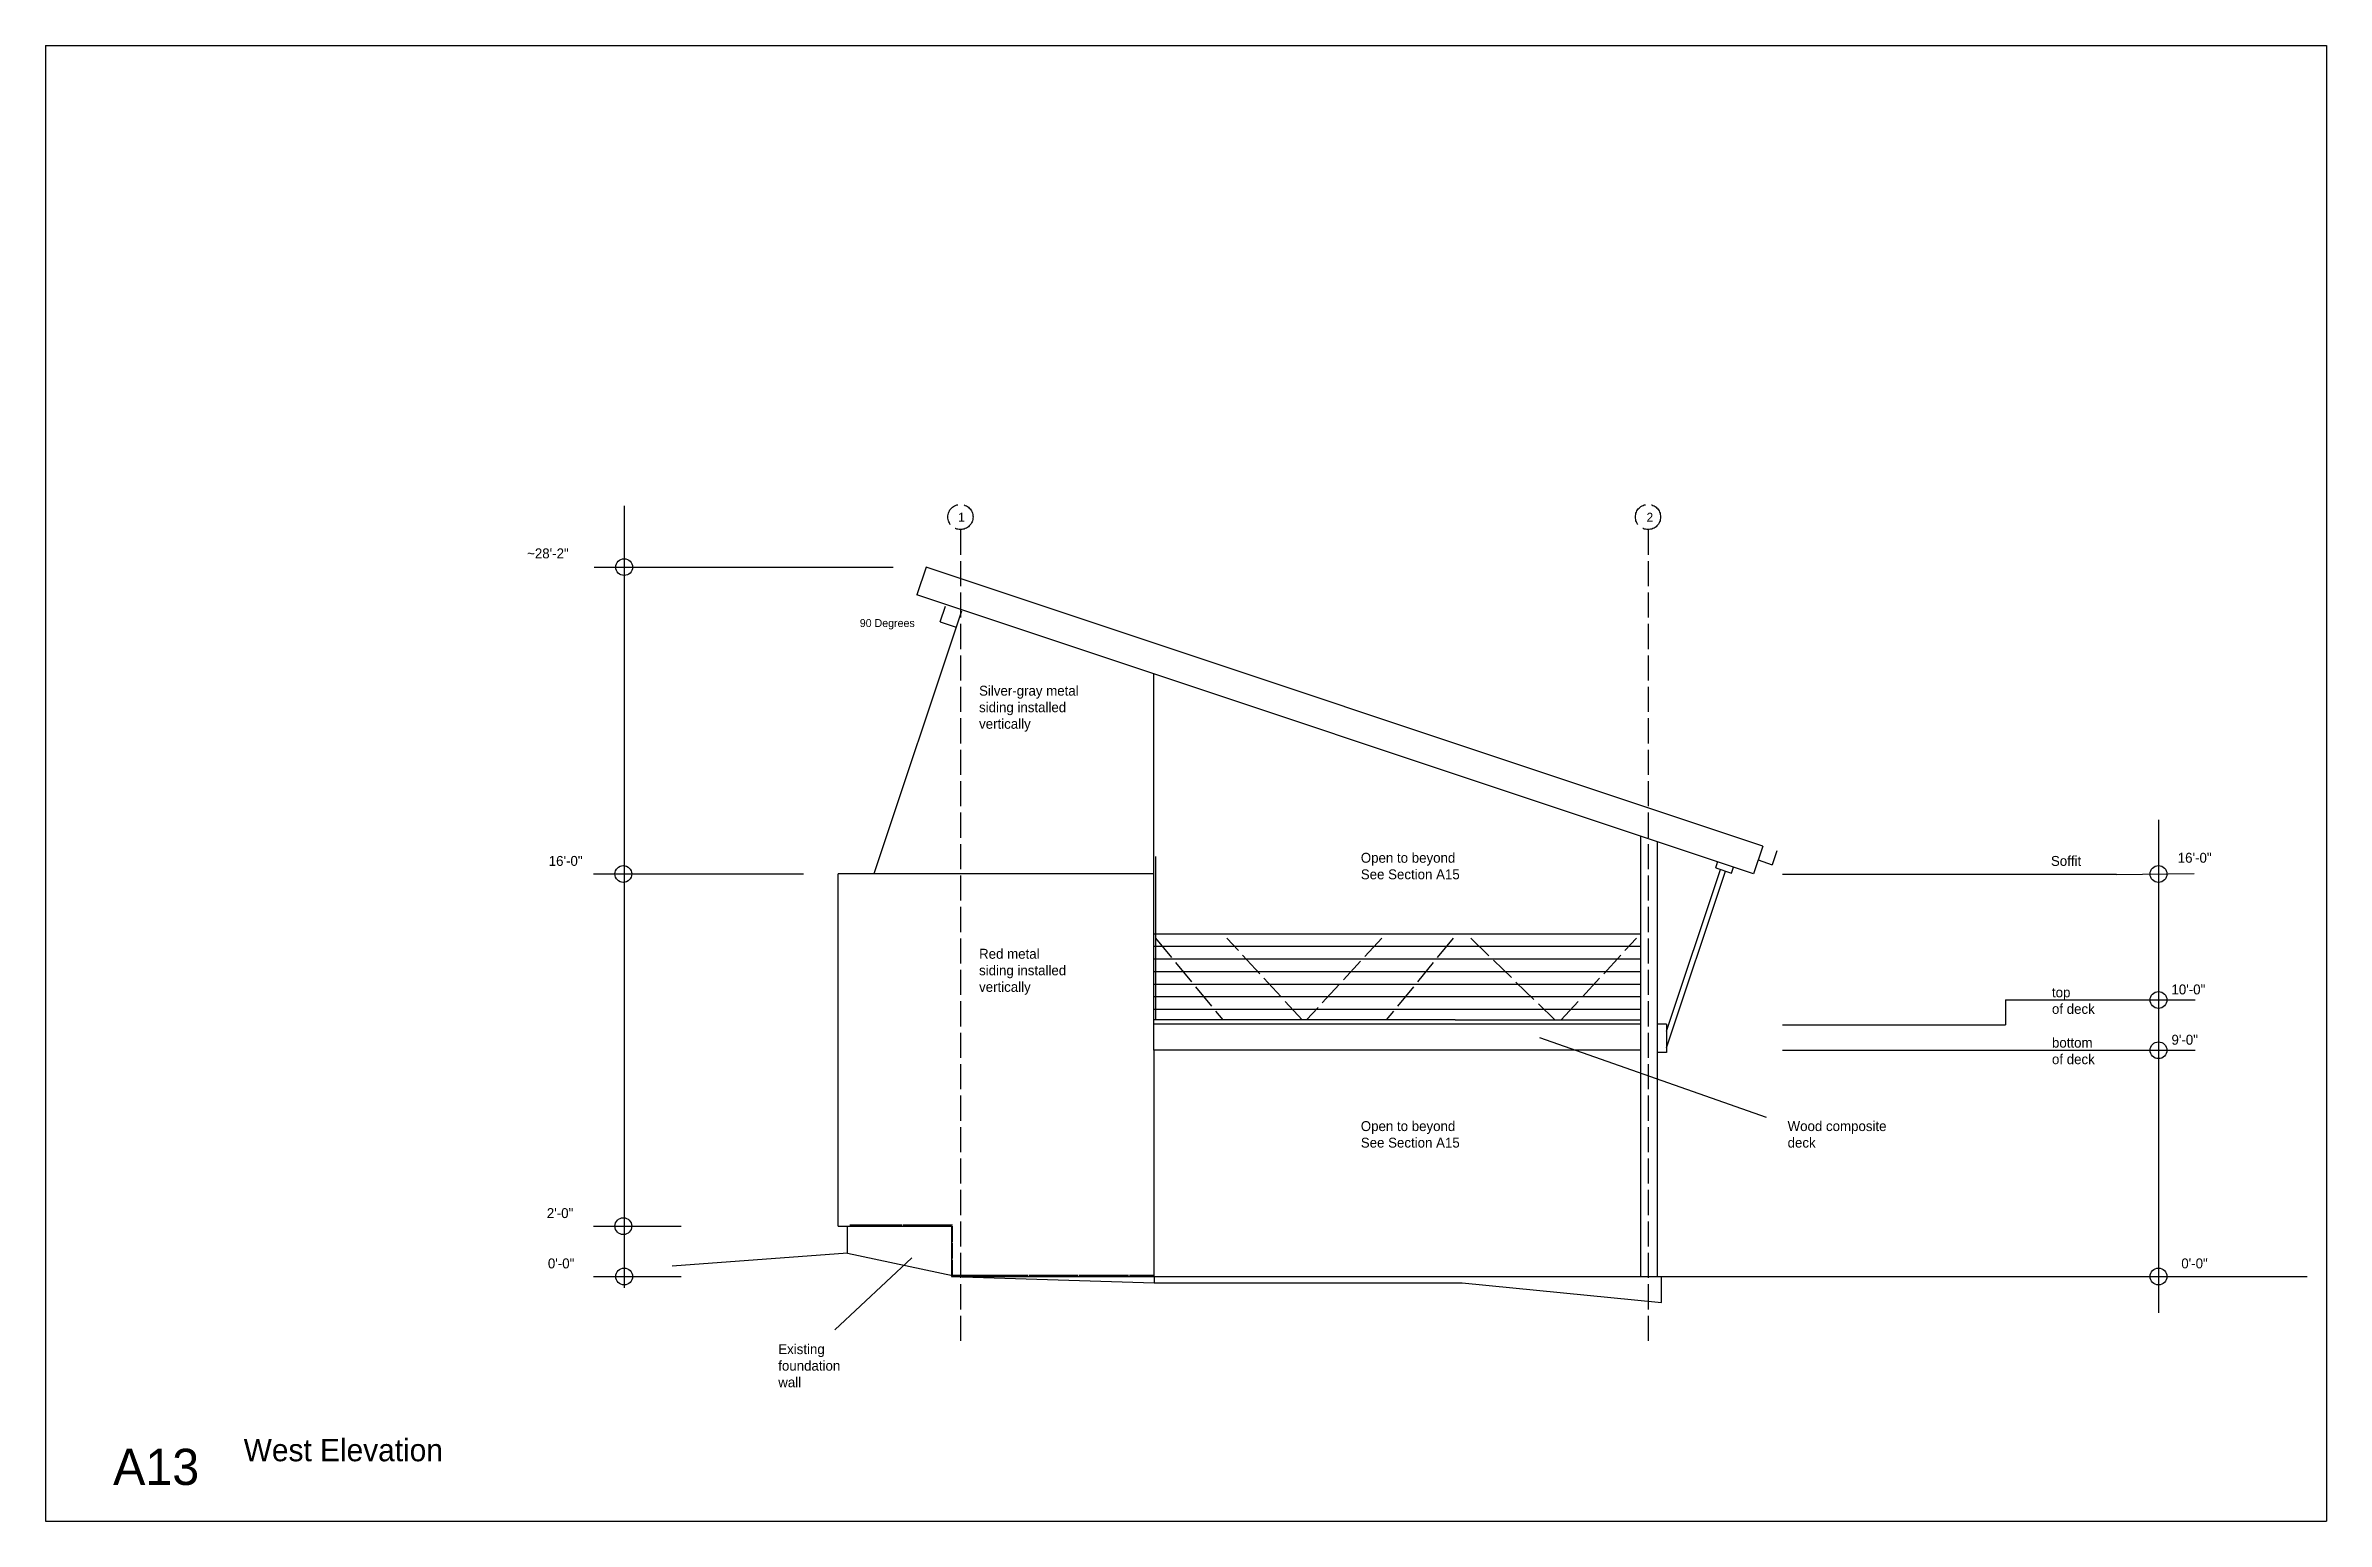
# Model space of a CAD drawing. Header units: inches. Extents: x 967 to 6851, y -308 to 3434.
# Drawn here: x 4564 to 5652, y -308 to 396 of the extents above; entities that cross this region are included whole.
import ezdxf

# ---------------------------------------------------------------- set-up
doc = ezdxf.new("R2010")
doc.units = ezdxf.units.IN
doc.header["$MEASUREMENT"] = 0
doc.linetypes.add('ACAD_ISO02W100', pattern=[15, 12, -3])
for name, color, linetype in [('blocks', 251, 'Continuous'), ('const', 7, 'Continuous'), ('e1', 7, 'Continuous'), ('e2', 251, 'Continuous'), ('glassSwing', 172, 'ACAD_ISO02W100'), ('grid', 252, 'ACAD_ISO02W100'), ('millwork', 253, 'Continuous'), ('walls', 7, 'Continuous')]:
    doc.layers.add(name, color=color, linetype=linetype)

msp = doc.modelspace()

# ---------------------------------------------------------------- texts
at = {"layer": 'const', "attachment_point": 1}
for s, insert, char_height, width in [('1', (4999.5, 173.3), 4.26, 1625.197), ('2', (5327.9, 173.3), 4.26, 1625.197), ('~28\'-2"', (4793.9, 156.3), 4.74, 1805.775), ('90 Degrees', (4952.6, 122.6), 3.79, 1444.62), ('Silver-gray metal^Jsiding installed^Jvertically', (5009.5, 90.8), 4.736, 1805.775), ('Open to beyond^JSee Section A15', (5191.6, 11.1), 4.736, 1805.775), ('16\'-0"', (5581.3, 11.1), 4.74, 1805.775), ('16\'-0"', (4804.2, 9.6), 4.74, 1805.775), ('Soffit', (5520.8, 9.6), 4.74, 1805.775), ('Red metal^Jsiding installed^Jvertically', (5009.5, -34.7), 4.736, 1805.775), ('top^Jof deck', (5521.3, -53.1), 4.736, 1805.775), ('10\'-0"', (5578.3, -51.7), 4.74, 1805.775), ('9\'-0"', (5578.3, -75.7), 4.74, 1805.775), ('bottom^Jof deck', (5521.3, -77.1), 4.736, 1805.775), ('Open to beyond^JSee Section A15', (5191.6, -116.9), 4.736, 1805.775), ('Wood composite^Jdeck', (5395.2, -116.9), 4.736, 1805.775), ('2\'-0"', (4803.3, -158.4), 4.74, 1805.775), ('0\'-0"', (4803.8, -182.4), 4.74, 1805.775), ('0\'-0"', (5583, -182.4), 4.74, 1805.775), ('Existing^Jfoundation^Jwall', (4913.7, -223.3), 4.736, 1805.775), ('West Elevation', (4658.7, -268.5), 10.656, 4062.993), ('A13', (4596.4, -273.2), 17.26, 6582.049)]:
    msp.add_mtext(s, dxfattribs=dict(at, insert=insert, char_height=char_height, width=width))

# ---------------------------------------------------------------- linework, layer by layer
for p, q in [((4564.2, 396.2), (4564.2, -307.8)), ((4564.2, 396.2), (5652.2, 396.2)), ((5652.2, 396.2), (5652.2, -307.8)), ((4564.2, -307.8), (5652.2, -307.8))]:
    msp.add_line(p, q)
at = {"layer": 'blocks'}
for p, q in [((4972.8, -166.5), (4947.8, -166.5)), ((4996.8, -166.5), (4973.3, -166.5)), ((4996.8, -174.5), (4996.8, -167)), ((4996.8, -182.5), (4996.8, -175)), ((4996.8, -190.5), (4996.8, -183)), ((5032.8, -190.5), (4996.8, -190.5)), ((5056.8, -190.5), (5033.3, -190.5)), ((5080.8, -190.5), (5057.3, -190.5)), ((5092.8, -190.5), (5081.3, -190.5))]:
    msp.add_line(p, q, dxfattribs=at)
at = {"layer": 'e1'}
for p, q in [((4984.2, 147.4), (4979.8, 134.1)), ((5001.1, 126.3), (4959.3, 1)), ((5092.8, -83.1), (5092.8, 96.4)), ((5383.4, 14.3), (5379, 1)), ((5390.1, 12.1), (5387.9, 5.4)), ((4942.3, -167), (4996.3, -167)), ((4996.3, -167), (4996.3, -191)), ((4946.8, -179.9), (4996.8, -190.5)), ((4996.3, -191), (5093.1, -194)), ((5093.1, -194), (5240, -194)), ((5240, -194), (5335.1, -203.4))]:
    msp.add_line(p, q, dxfattribs=at)
at = {"layer": 'e2'}
for p, q in [((4840.2, 176.7), (4840.2, -196.5)), ((4825.9, 147.4), (4968.5, 147.4)), ((4991, 121.3), (4993.5, 128.8)), ((4991, 121.3), (4998.6, 118.8)), ((5572.1, 26.8), (5572.1, -208.4)), ((4825.5, 1), (4925.8, 1)), ((5093.7, 9.4), (5093.7, -68.6)), ((5337.5, -74), (5363.2, 3.1)), ((5337.5, -81.9), (5365.6, 2.3)), ((5360.9, 3.9), (5361.8, 6.7)), ((5360.9, 3.9), (5368.5, 1.4)), ((5368.5, 1.4), (5369.4, 4.2)), ((5552.1, 0.7), (5392.8, 0.7)), ((5552.1, 0.7), (5589.2, 1.3)), ((5092.8, -27.5), (5325.1, -27.5)), ((5092.8, -33.5), (5325.1, -33.5)), ((5092.8, -39.5), (5325.1, -39.5)), ((5092.8, -45.5), (5325.1, -45.5)), ((5092.8, -51.5), (5325.1, -51.5)), ((5092.8, -57.5), (5325.1, -57.5)), ((5092.8, -63.5), (5325.1, -63.5)), ((5320.6, -63.6), (5289.3, -63.6)), ((5499.1, -59.1), (5589.6, -59.1)), ((5499.1, -59.1), (5499.1, -71)), ((5236.6, -68.6), (5092.8, -68.6)), ((5236.6, -68.6), (5325.1, -68.6)), ((5392.8, -71), (5499.1, -71)), ((5385.1, -115.2), (5277, -77.1)), ((5392.8, -83), (5589.6, -83)), ((4825.5, -167), (4867.4, -167)), ((4940.7, -216.4), (4977.5, -182.1)), ((4825.5, -191), (4867.4, -191)), ((5093.1, -191), (5093.1, -194)), ((5335.1, -191), (5643, -191)), ((5557.4, -191), (5599.3, -191))]:
    msp.add_line(p, q, dxfattribs=at)
for centre in [(4840.2, 147.4), (4839.8, 1), (5572.1, 1), (5572.1, -59.1), (5572.1, -83.1), (4839.8, -167), (4840.2, -191), (5572.1, -191)]:
    msp.add_circle(centre, 4, dxfattribs=at)
at = {"layer": 'glassSwing'}
for p, q in [((5093.7, -29.6), (5125.7, -68.6)), ((5163.7, -68.6), (5127.7, -29.6)), ((5201.7, -29.6), (5165.7, -68.6)), ((5235.7, -29.6), (5203.7, -68.6)), ((5244.1, -29.6), (5284.1, -68.6)), ((5287.1, -68.6), (5323.1, -29.6))]:
    msp.add_line(p, q, dxfattribs=at)
at = {"layer": 'grid'}
for p, q in [((5000.6, 165.3), (5000.6, -223.6)), ((5328.6, 165.3), (5328.6, -223.6))]:
    msp.add_line(p, q, dxfattribs=at)
for centre in [(5000.6, 171.3), (5328.6, 171.3)]:
    msp.add_circle(centre, 6, dxfattribs=at)
at = {"layer": 'millwork'}
for p, q in [((5337.5, -70.6), (5333.1, -70.6)), ((5337.5, -70.6), (5337.5, -84.2)), ((5337.5, -84.2), (5333.1, -84.2))]:
    msp.add_line(p, q, dxfattribs=at)
at = {"layer": 'walls'}
for p, q in [((5383.4, 14.3), (4984.2, 147.4)), ((5379, 1), (4979.8, 134.1)), ((5325.1, -191.1), (5325.1, 19)), ((5333.1, -191), (5333.1, 16.3)), ((4942.3, -167), (4942.3, 1)), ((5092.8, 1), (4942.3, 1)), ((5381.2, 7.7), (5387.9, 5.4)), ((5325.1, -70.6), (5092.8, -70.6)), ((5325.1, -83.1), (5092.8, -83.1)), ((5092.8, -83.1), (5092.8, -191)), ((4946.8, -179.9), (4946.8, -167)), ((4946.8, -179.9), (4863.1, -186.1)), ((4996.3, -191), (5335.1, -191)), ((5335.1, -203.4), (5335.1, -191))]:
    msp.add_line(p, q, dxfattribs=at)

msp.set_redraw_order([(e.dxf.handle, doc.entitydb.next_handle()) for e in msp.query("TEXT MTEXT ATTDEF DIMENSION ARC_DIMENSION")])  # texts and dimensions are drawn at this point

doc.saveas('drawing.dxf')
